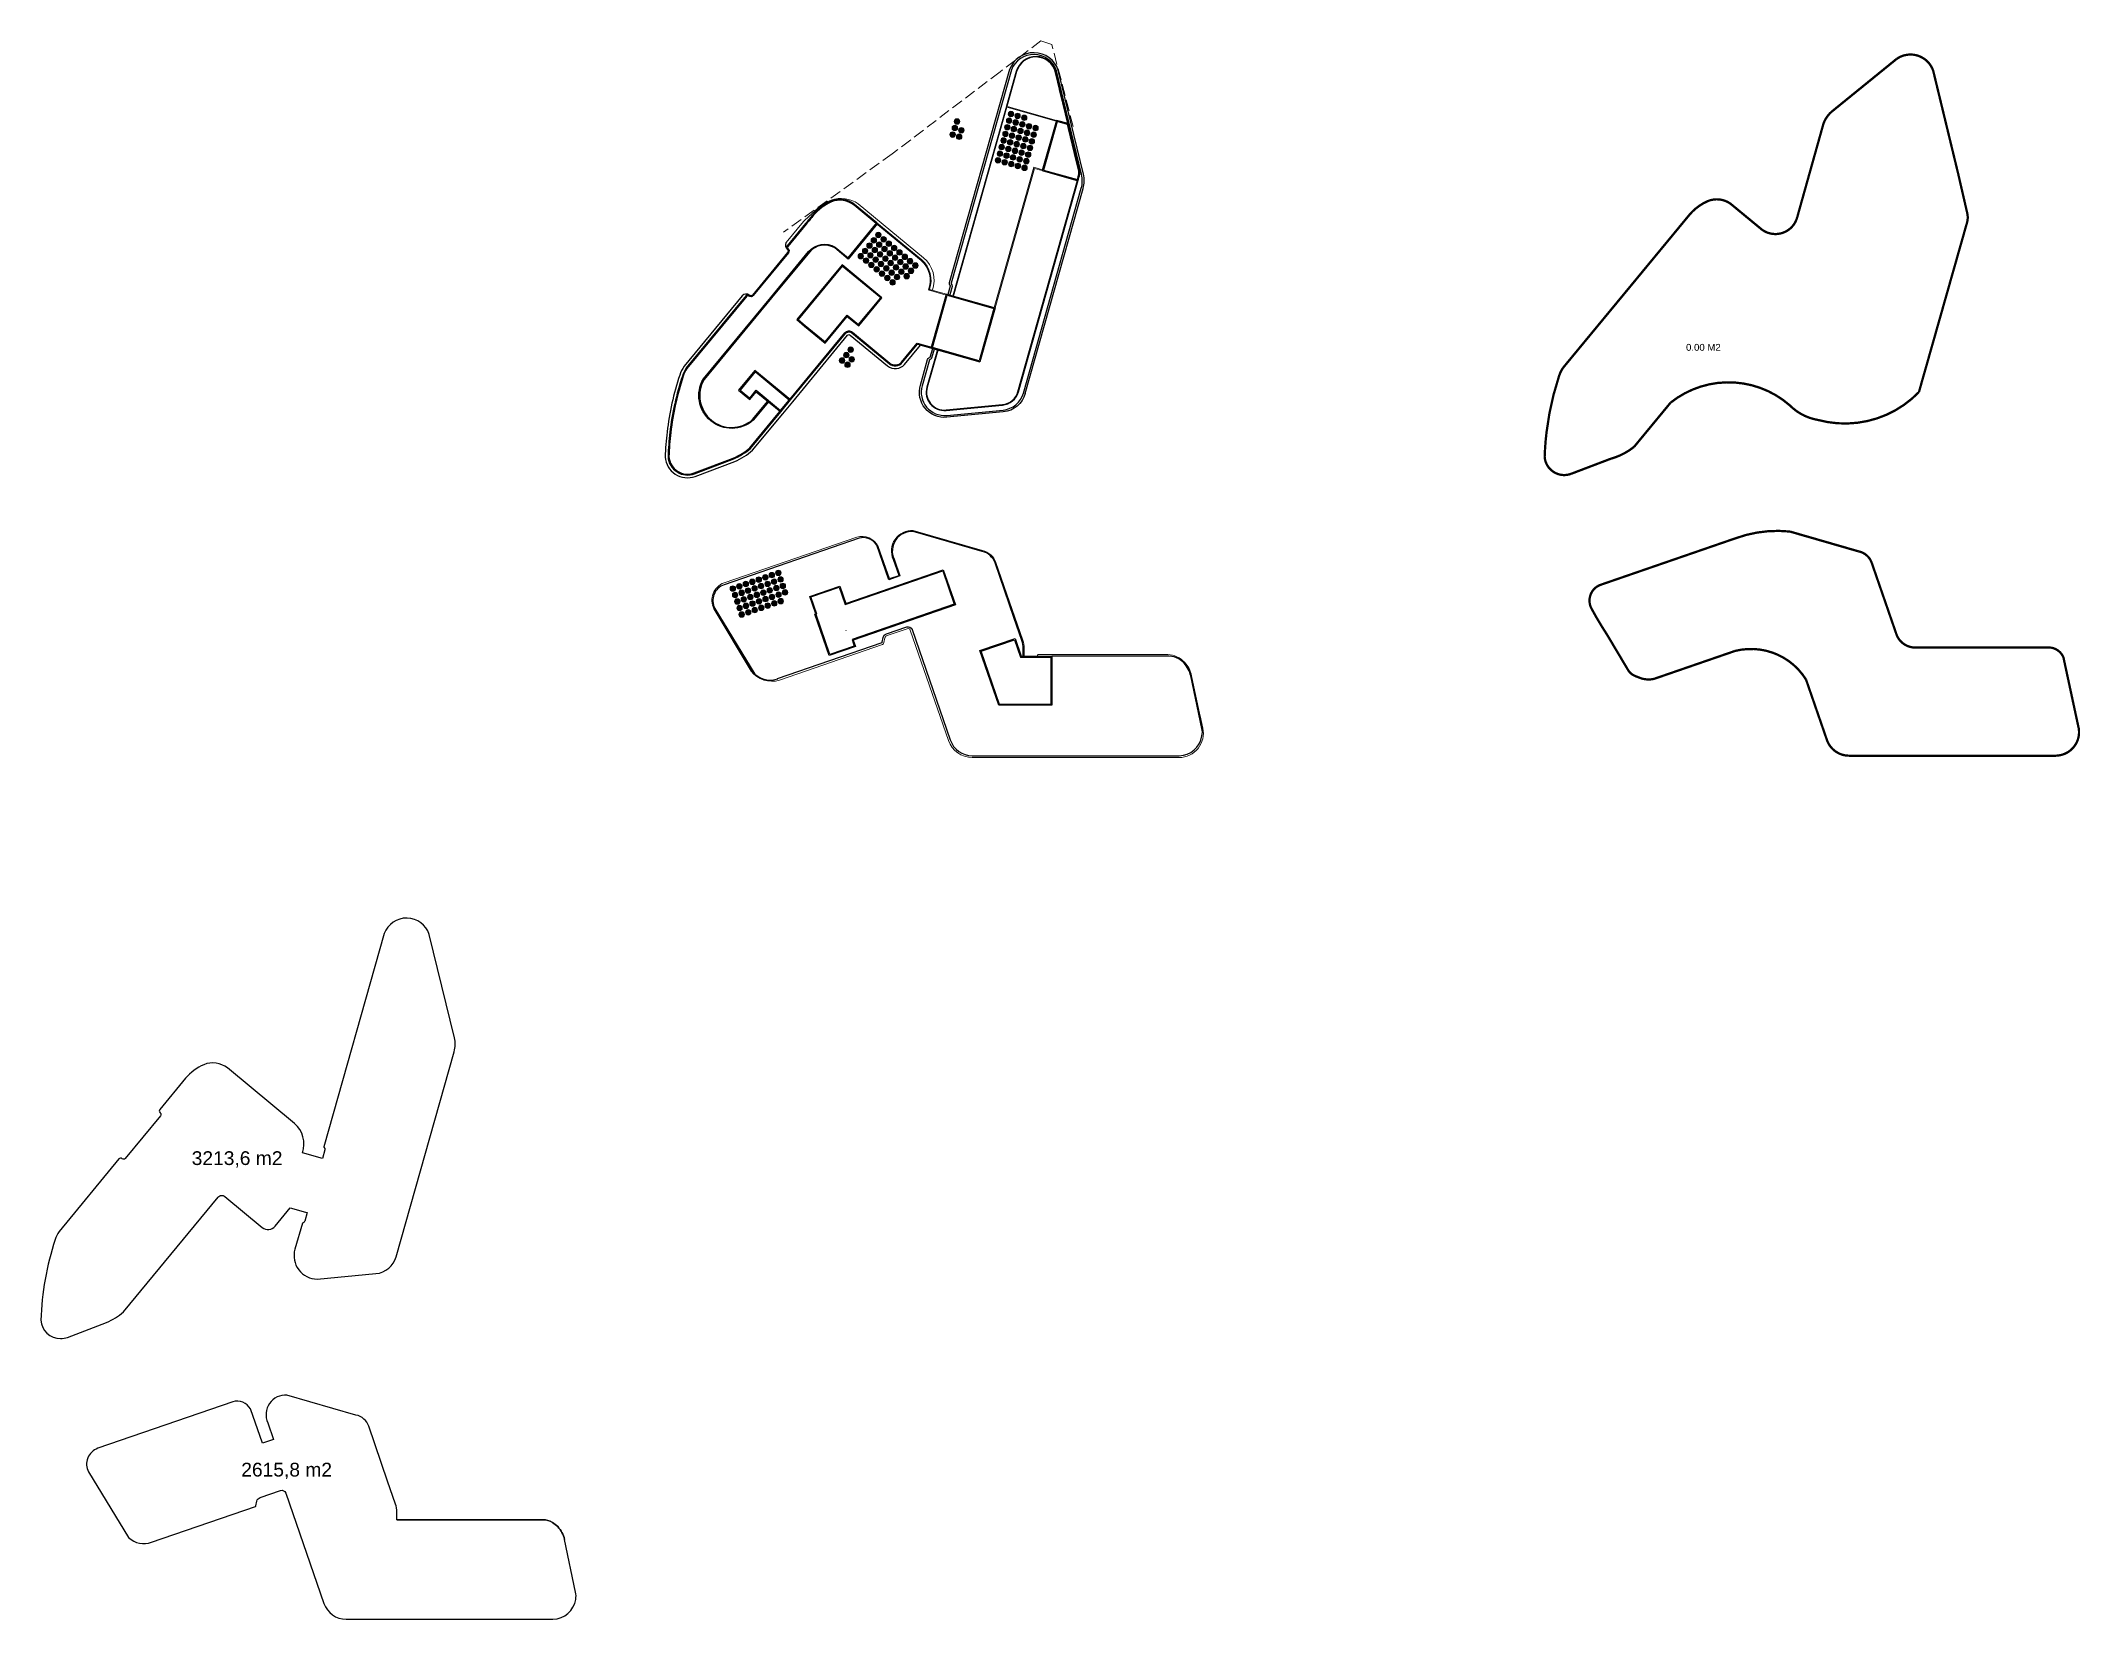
# Model space of a CAD drawing. Header units: millimetres. Extents: x 583747 to 597033, y 2304962 to 2309584.
# Drawn here: x 596588.4 to 597033.3, y 2307178.9 to 2307523.3 of the extents above; entities that cross this region are included whole.
import ezdxf

# ---------------------------------------------------------------- set-up
doc = ezdxf.new("R2010")
doc.units = ezdxf.units.MM
doc.set_wipeout_variables(frame=1)
doc.linetypes.add('DASH', pattern=[0.35, 0.25, -0.1])
for name, color, linetype in [('A-GLAZ', 135, 'Continuous'), ('A-WALL', 11, 'Continuous'), ('ccu12-Thay', 7, 'Continuous'), ('IDEA - dim', 251, 'Continuous'), ('KT-Kich thuoc', 159, 'Continuous'), ('Xref_NT1+NT2_MBDV Cot vach_220729$0$ccu12-Thay', 7, 'Continuous'), ('Xref_ST_MBDV Cot vach 30.7.2022$0$KT-Net manh', 139, 'Continuous')]:
    doc.layers.add(name, color=color, linetype=linetype)
for name, color, linetype, lineweight in [('AUDIT_I_220808132811-11', 7, 'Continuous', 9), ('KT-Ghi chu', 7, 'Continuous', 15), ('KT-Net thay', 7, 'Continuous', 20), ('Level 15', 7, 'Continuous', 0), ('Xref_NT1+NT2_MBDV Cot vach_220729$0$KT-Kich thuoc', 159, 'Continuous', 18), ('Xref_ST_MBDV Cot vach 30.7.2022|Xref_ST_MBDV Cot vach 30.7.2022|Xref_ST_MBDV Cot vach 30.7.2022|Xref_ST_MBDV Cot vach 30.7.2022|00_duong_QH', 7, 'Continuous', 9)]:
    doc.layers.add(name, color=color, linetype=linetype, lineweight=lineweight)
doc.styles.add('font unicode ccu', font='arial.ttf')

msp = doc.modelspace()

# ---------------------------------------------------------------- texts
at = {"style": 'font unicode ccu'}
msp.add_text('0.00 M2', height=1.5, dxfattribs=at).set_placement((596947.34, 2307455.69, 0))
at = {"color": 1, "style": 'font unicode ccu'}
for s, p in [('3213,6 m2', (596621.34, 2307278.03)), ('2615,8 m2', (596632.15, 2307210.06))]:
    msp.add_text(s, height=3, dxfattribs=at).set_placement(p)

# ---------------------------------------------------------------- blocks, each defined once
blk = doc.blocks.new('NUT')
at = {"layer": 'KT-Ghi chu'}
h = blk.add_hatch(color=256, dxfattribs=at)
h.dxf.hatch_style = 1
edge = h.paths.add_edge_path()
edge.add_arc((596430.77, 2307264.8), 0.6, 0, 360)
blk.add_circle((596430.77, 2307264.8, 0), 0.6, dxfattribs=at)

# ---------------------------------------------------------------- linework, layer by layer
at = {"color": 1}
msp.add_lwpolyline([(596613, 2307253.92), (596627.14, 2307271.04, -0.414214), (596628.54, 2307271.17), (596636.72, 2307264.42, 0.41477), (596639.53, 2307264.69), (596642.84, 2307268.7), (596646.16, 2307267.77), (596646.54, 2307267.66), (596646, 2307265.74, -0.161304), (596645.52, 2307265.34), (596643.86, 2307259.63, 0.500325), (596648.74, 2307253.14), (596661.54, 2307254.33, 0.311144), (596665.95, 2307258.02), (596678.59, 2307302.75, 0.128949), (596678.65, 2307305.78), (596673.18, 2307328.35, 0.703493), (596663.33, 2307328.54), (596650.18, 2307282.02, 0.189782), (596650.2, 2307281.91, -0.161304), (596650.4, 2307281.32), (596649.88, 2307279.46), (596645.49, 2307280.68, 0.301247), (596643.8, 2307287.1), (596629.12, 2307299.22, 0.272256), (596623.98, 2307299.92, 0.114295), (596620.01, 2307296.96), (596614.38, 2307290.15, 0.413726), (596614.45, 2307289.44, -0.407609), (596614.53, 2307288.75), (596606.84, 2307279.44, -0.414153), (596606.2, 2307279.38, 0.439623), (596605.46, 2307279.34), (596592.4, 2307263.53, 0.071626), (596591.56, 2307261.76, 0.071393), (596588.42, 2307244.16, 0.39533), (596592.71, 2307240.14, 0.090664), (596594.23, 2307240.42), (596602.75, 2307243.68, 0.080267), (596606.44, 2307245.98)], format="xyb", close=True, dxfattribs=at)
at = {"color": 1, "elevation": 0}
msp.add_lwpolyline([(596666.1, 2307200.62), (596666.11, 2307202.3, 0.085159), (596665.82, 2307204.06), (596664.09, 2307209.07), (596659.96, 2307221.01, 0.260467), (596657.17, 2307223.48), (596642.11, 2307227.83, 0.571317), (596637.95, 2307221.79), (596639.21, 2307218.14), (596636.81, 2307217.31), (596634.17, 2307224.83, 0.338337), (596630.29, 2307226.37), (596600.86, 2307216.21, 0.459457), (596598.82, 2307211.06), (596607.58, 2307196.73, 0.279616), (596612.55, 2307195.7), (596635.27, 2307203.54, 0.204279), (596635.33, 2307203.66), (596635.56, 2307204.69, -0.275412), (596636.29, 2307205.49), (596640.7, 2307207.01, -0.414195), (596641.86, 2307206.45), (596650.19, 2307182.36, 0.319754), (596655.01, 2307178.92), (596700.15, 2307178.92, 0.36531), (596705.11, 2307183.23, 0.102434), (596705.1, 2307184.85), (596702.66, 2307196.33, 0.132611), (596701.2, 2307199.12, 0.066499), (596700.06, 2307200.04, 0.137615), (596697.98, 2307200.62), (596666.1, 2307200.62), (596697.98, 2307200.62, -0.137615), (596700.06, 2307200.04, -0.066499), (596701.2, 2307199.12, -0.132611), (596702.66, 2307196.33, 0.132611)], format="xyb", dxfattribs=at)
at = {"layer": 'A-GLAZ', "const_width": 0.5}
msp.add_lwpolyline([(596916.91, 2307437.91, -0.050313), (596919.64, 2307450.18, -0.071743), (596920.49, 2307451.95), (596928.14, 2307461.21), (596936.31, 2307471.1), (596948.1, 2307485.38, -0.114295), (596952.07, 2307488.34, -0.292874), (596957.53, 2307487.38), (596963.53, 2307482.43, 0.564483), (596971.61, 2307484.87), (596977.33, 2307505.27, -0.123781), (596979.1, 2307507.85), (596993.23, 2307519.33, -0.506067), (597001.27, 2307516.77), (597006.74, 2307494.2), (597008.71, 2307485.63, -0.133418), (597008.57, 2307483.4), (596998.15, 2307446.68), (596998.15, 2307446.68, -0.273696), (596976.11, 2307440.6), (596976.11, 2307440.6), (596976.11, 2307440.6), (596976.11, 2307440.6, -0.156956), (596969.96, 2307443.8, 0.363043), (596943.97, 2307444.37), (596936.02, 2307434.74, -0.10237), (596930.83, 2307432.1), (596922.21, 2307428.82, -0.493834), (596916.5, 2307432.52, -0.022171), (596916.91, 2307437.91)], format="xyb", close=True, dxfattribs=at)
at = {"layer": 'A-GLAZ', "const_width": 0.5, "elevation": 0}
msp.add_lwpolyline([(596958.18, 2307414.79, -0.114033), (596970, 2307416.25), (596985.06, 2307411.9, -0.260467), (596987.85, 2307409.43), (596993.32, 2307393.61, 0.290863), (596997.18, 2307390.94), (597026.83, 2307390.94, -0.265528), (597029.67, 2307388.82), (597033.03, 2307373.21, -0.451371), (597028.03, 2307367.34), (596982.9, 2307367.34, -0.326781), (596978.03, 2307370.91), (596973.53, 2307383.93, 0.327702), (596958.02, 2307390.19), (596940.36, 2307384.1, -0.133076), (596937.55, 2307384.22), (596936.38, 2307384.67, -0.183721), (596934.59, 2307386.22), (596930.12, 2307393.73, -0.022157), (596926.7, 2307399.48, -0.462092), (596928.78, 2307404.65), (596958.18, 2307414.79)], format="xyb", close=True, dxfattribs=at)

msp.set_redraw_order([(e.dxf.handle, doc.entitydb.next_handle()) for e in msp.query("TEXT MTEXT ATTDEF DIMENSION ARC_DIMENSION")])  # texts and dimensions are drawn at this point

# ---------------------------------------------------------------- wipeouts: each hides what was drawn before it
msp.add_wipeout([(596725.72, 2307430.87), (596727.18, 2307429.26), (596730.12, 2307428.6), (596741.4, 2307432.74), (596744.76, 2307434.74), (596752.71, 2307444.37), (596757.59, 2307447.26), (596760.77, 2307448.28), (596765.36, 2307448.81), (596769.26, 2307448.43), (596774.45, 2307446.66), (596777.39, 2307444.85), (596780.16, 2307442.55), (596783.66, 2307440.87), (596786.6, 2307440.2), (596790.14, 2307439.82), (596795.9, 2307440.38), (596798.48, 2307441.23), (596801.03, 2307442.32), (596804.26, 2307444.35), (596806.89, 2307446.68), (596817.53, 2307484.51), (596817.45, 2307485.63), (596817.07, 2307487.03), (596810.01, 2307516.78), (596809.34, 2307518.11), (596808.17, 2307519.3), (596806.64, 2307520.09), (596804.71, 2307520.32), (596803.22, 2307520.01), (596801.97, 2307519.33), (596800.37, 2307518.24), (596787.84, 2307507.85), (596786.79, 2307506.67), (596786.07, 2307505.27), (596785.77, 2307504.21), (596780.32, 2307484.76), (596779.15, 2307482.7), (596777.78, 2307481.68), (596775.57, 2307481.16), (596773.77, 2307481.5), (596772.59, 2307482.16), (596765.52, 2307487.95), (596764.15, 2307488.35), (596762.08, 2307488.69), (596760.08, 2307487.98), (596757.6, 2307486.19), (596742.57, 2307468.04), (596729.31, 2307451.89), (596727.93, 2307448.77), (596727.21, 2307446.22), (596726.58, 2307443.51), (596725.93, 2307439.98), (596725.53, 2307436.85), (596725.3, 2307433.87), (596725.33, 2307431.93)])
msp.add_wipeout([(596735.18, 2307400.1), (596735.02, 2307401.18), (596735.41, 2307402.81), (596736.42, 2307404.06), (596737.48, 2307404.63), (596767.59, 2307415.02), (596769.21, 2307415.51), (596771.21, 2307415.96), (596773.15, 2307416.24), (596775.35, 2307416.39), (596777.82, 2307416.33), (596778.74, 2307416.27), (596794.04, 2307411.84), (596794.95, 2307411.44), (596795.77, 2307411.06), (596796.25, 2307410.15), (596796.59, 2307409.43), (596802.06, 2307393.61), (596803.04, 2307392.18), (596804.55, 2307391.22), (596805.92, 2307390.94), (596835.57, 2307390.94), (596836.67, 2307390.62), (596837.88, 2307389.68), (596838.41, 2307388.82), (596841.72, 2307373.33), (596841.78, 2307371.88), (596841.53, 2307370.8), (596840.87, 2307369.5), (596839.62, 2307368.26), (596837.71, 2307367.44), (596836.77, 2307367.34), (596791.64, 2307367.34), (596790.16, 2307367.56), (596788.62, 2307368.33), (596787.33, 2307369.72), (596786.77, 2307370.91), (596782.27, 2307383.93), (596779.96, 2307386.76), (596777.43, 2307388.67), (596774.7, 2307389.91), (596771, 2307390.61), (596767.63, 2307390.38), (596766.76, 2307390.19), (596749.18, 2307384.12), (596747.11, 2307384.03), (596745.44, 2307384.55), (596743.88, 2307385.48), (596743.46, 2307386), (596735.36, 2307399.65)]).translate(0, 0, 0)

# ---------------------------------------------------------------- next in the draw order: linework, layer by layer
msp.add_line((596771.9, 2307391.96), (596749.1, 2307384.1))
at = {"color": 2}
msp.add_lwpolyline([(596744.21, 2307451.39), (596740.64, 2307447.08), (596743.11, 2307445.04), (596744.51, 2307446.73), (596749.83, 2307442.34), (596751.99, 2307444.96), (596744.21, 2307451.39)], dxfattribs=at)
msp.add_lwpolyline([(596744.24, 2307451.07), (596740.96, 2307447.11), (596743.08, 2307445.36), (596744.48, 2307447.06), (596749.8, 2307442.66), (596751.67, 2307444.93)], close=True, dxfattribs=at)
at = {"elevation": 0.04}
msp.add_lwpolyline([(596802.73, 2307389.04), (596802.74, 2307390.72, 0.085159), (596802.45, 2307392.48), (596800.72, 2307397.5), (596796.59, 2307409.43, 0.260467), (596793.8, 2307411.9), (596778.74, 2307416.25, 0.571317), (596774.57, 2307410.21), (596775.83, 2307406.56), (596773.44, 2307405.73), (596770.79, 2307413.25, 0.338337), (596766.92, 2307414.79), (596737.48, 2307404.63, 0.459457), (596735.44, 2307399.48), (596744.21, 2307385.16, 0.279689), (596749.18, 2307384.12)], format="xyb", dxfattribs=at)
for points in [[(596762.7, 2307404.35), (596764.01, 2307400.57), (596785.3, 2307407.91), (596787.94, 2307400.26), (596765.66, 2307392.57), (596766.15, 2307391.15), (596760.43, 2307389.17), (596757.29, 2307398.25), (596757.48, 2307398.31), (596756.18, 2307402.1), (596762.7, 2307404.35)], [(596800.95, 2307392.9), (596802.29, 2307389.04), (596808.97, 2307389.04), (596808.97, 2307378.34), (596797.41, 2307378.34), (596793.3, 2307390.26), (596800.95, 2307392.9)]]:
    msp.add_lwpolyline(points)
for points in [[(596762.58, 2307404.09), (596763.88, 2307400.31), (596785.17, 2307407.66), (596787.69, 2307400.38), (596765.4, 2307392.69), (596765.89, 2307391.27), (596760.55, 2307389.43), (596757.55, 2307398.13), (596757.74, 2307398.19), (596756.43, 2307401.97)], [(596800.83, 2307392.65), (596802.14, 2307388.84), (596808.77, 2307388.84), (596808.77, 2307378.54), (596797.55, 2307378.54), (596793.55, 2307390.14)]]:
    msp.add_lwpolyline(points, close=True)
msp.add_lwpolyline([(596771.9, 2307391.96, 0.204279), (596771.96, 2307392.08), (596772.19, 2307393.11, -0.275412), (596772.91, 2307393.91), (596777.33, 2307395.43, -0.414195), (596778.49, 2307394.87), (596786.82, 2307370.78, 0.319754), (596791.64, 2307367.34), (596836.77, 2307367.34, 0.36531), (596841.74, 2307371.65, 0.102434), (596841.73, 2307373.28), (596839.29, 2307384.75, 0.132611), (596837.82, 2307387.55, 0.066499), (596836.69, 2307388.46, 0.137615), (596834.61, 2307389.04), (596808.97, 2307389.04)], format="xyb")
msp.add_arc((596747.52, 2307388.68, 0), 4.85, 210.793, 289.0346)
at = {"layer": 'A-WALL'}
msp.add_line((596782.7, 2307456.27, 0.04), (596793.28, 2307453.28, 0.04), dxfattribs=at)
at = {"layer": 'A-WALL', "color": 2, "elevation": 7.62}
for points in [[(596812.81, 2307504.24), (596812.57, 2307505.25), (596810.02, 2307505.97), (596806.91, 2307494.99), (596814.71, 2307492.79, 0.028488), (596815.06, 2307494.26, 0.086764), (596815.06, 2307494.98), (596814.57, 2307496.99)], [(596812.62, 2307504.19), (596812.4, 2307505.08), (596810.15, 2307505.72), (596807.16, 2307495.13), (596814.57, 2307493.04, 0.024713), (596814.86, 2307494.29, 0.08587), (596814.86, 2307494.94), (596814.37, 2307496.94)]]:
    msp.add_lwpolyline(points, format="xyb", close=True, dxfattribs=at)
at = {"layer": 'A-WALL', "elevation": 0}
msp.add_lwpolyline([(596809.87, 2307505.34), (596806.94, 2307495), (596814.74, 2307492.8)], dxfattribs=at)
at = {"layer": 'A-WALL', "color": 2, "elevation": 7.62}
for points in [[(596786, 2307468.05), (596796.59, 2307465.06), (596793.25, 2307453.27), (596782.67, 2307456.26)], [(596786.14, 2307467.8), (596796.34, 2307464.92), (596793.12, 2307453.52), (596782.92, 2307456.4)]]:
    msp.add_lwpolyline(points, close=True, dxfattribs=at)
at = {"layer": 'AUDIT_I_220808132811-11'}
msp.add_line((596773.55, 2307405.98, 0), (596775.58, 2307406.68, 0), dxfattribs=at)
for points in [[(596773.55, 2307405.98), (596771.13, 2307412.97, 0.364359), (596766.42, 2307415.03), (596737.49, 2307405.05, 0.451905), (596735.27, 2307399.39), (596743.39, 2307385.78, 0.310679), (596749.55, 2307383.81), (596772.07, 2307391.6, 0.229922), (596772.36, 2307392.02), (596772.58, 2307393.03, -0.27899), (596773.04, 2307393.53), (596777.46, 2307395.05, -0.41434), (596778.11, 2307394.74), (596786.44, 2307370.65, 0.319754), (596791.64, 2307366.94), (596836.77, 2307366.94, 0.480869), (596841.91, 2307373.37), (596841.31, 2307376.07), (596841.26, 2307376.27), (596839.48, 2307384.79)], [(596735.44, 2307399.48, -0.459457), (596737.48, 2307404.63), (596766.92, 2307414.79)], [(596770.79, 2307413.25, 0.370578), (596766.55, 2307414.66)], [(596802.93, 2307389.04), (596802.94, 2307390.72, 0.085159), (596802.64, 2307392.55), (596800.91, 2307397.56), (596796.78, 2307409.49, 0.260045), (596793.85, 2307412.09), (596778.77, 2307416.45, 0.572135), (596774.39, 2307410.14), (596775.58, 2307406.68)], [(596771.9, 2307391.96, 0.204279), (596771.96, 2307392.08), (596772.19, 2307393.11, -0.275412), (596772.91, 2307393.91), (596777.33, 2307395.43, -0.414195), (596778.49, 2307394.87), (596786.82, 2307370.78, 0.319754), (596791.64, 2307367.34), (596836.77, 2307367.34, 0.36531), (596841.74, 2307371.65)], [(596805.82, 2307389.04), (596805.82, 2307389.14, -0.414214), (596806.12, 2307389.44), (596834.28, 2307389.44, -0.185524), (596837.97, 2307387.68, -0.132659), (596839.48, 2307384.79, 0.132659)], [(596839.29, 2307384.75, 0.132611), (596837.82, 2307387.55, 0.066499), (596836.69, 2307388.46, 0.137615), (596834.61, 2307389.04), (596808.97, 2307389.04)], [(596841.74, 2307371.65, 0.115191), (596841.72, 2307373.33), (596841.11, 2307376.03), (596841.06, 2307376.23), (596839.29, 2307384.75)]]:
    msp.add_lwpolyline(points, format="xyb", dxfattribs=at)
at = {"layer": 'AUDIT_I_220808132811-11', "elevation": 0}
msp.add_lwpolyline([(596735.44, 2307399.48, -0.459457), (596737.48, 2307404.63), (596766.92, 2307414.79)], format="xyb", dxfattribs=at)
at = {"layer": 'ccu12-Thay', "elevation": 7.62}
for points in [[(596812.58, 2307505.23), (596809.86, 2307516.46, 0.771545), (596801.2, 2307516.62), (596799.06, 2307509.06)], [(596812.47, 2307505.27), (596809.77, 2307516.44, 0.771545), (596801.29, 2307516.6), (596799.15, 2307509.03)], [(596784.02, 2307455.88), (596781.72, 2307447.74, 0.5292), (596785.92, 2307442.67), (596798.23, 2307443.84, 0.308212), (596801.7, 2307446.74)], [(596784.11, 2307455.85), (596781.81, 2307447.72, 0.529222), (596785.91, 2307442.77), (596798.22, 2307443.94, 0.308199), (596801.6, 2307446.76, 0.308199)]]:
    msp.add_lwpolyline(points, format="xyb", dxfattribs=at)
for points in [[(596801.6, 2307446.76), (596814.61, 2307492.82)], [(596801.7, 2307446.74), (596814.76, 2307492.95)]]:
    msp.add_lwpolyline(points, dxfattribs=at)
at = {"layer": 'IDEA - dim'}
for p, q in [((596810.61, 2307512.6, 0), (596811.21, 2307510.11, 0)), ((596810.71, 2307512.62, 0), (596811.27, 2307510.31, 0))]:
    msp.add_line(p, q, dxfattribs=at)
at = {"layer": 'KT-Net thay'}
for p, q in [((596785.95, 2307467.86, 7.62), (596782.04, 2307468.96, 7.62)), ((596786, 2307468.05, 7.62), (596782.3, 2307469.09, 7.62))]:
    msp.add_line(p, q, dxfattribs=at)
at = {"layer": 'KT-Net thay', "elevation": 7.62}
for points in [[(596787.36, 2307467.66), (596799.06, 2307509.06)], [(596787.55, 2307467.6), (596799.2, 2307508.81)], [(596799.05, 2307509.07), (596810.02, 2307505.97)], [(596799.18, 2307508.82), (596809.96, 2307505.77)], [(596806.97, 2307495.18), (596805.05, 2307495.73), (596796.39, 2307465.11)], [(596806.91, 2307494.99), (596805.19, 2307495.48), (596796.59, 2307465.06)]]:
    msp.add_lwpolyline(points, dxfattribs=at)
at = {"layer": 'Level 15', "color": 152, "linetype": 'DASH', "lineweight": 13, "ltscale": 10, "true_color": 0x2776bb}
for p, q in [((596806.62, 2307523.33), (596797.68, 2307516.57)), ((596808.97, 2307522.52), (596806.62, 2307523.33)), ((596813.65, 2307504.64), (596808.97, 2307522.52)), ((596797.68, 2307516.57), (596774.16, 2307498.65)), ((596774.16, 2307498.65), (596750.47, 2307481.57))]:
    msp.add_line(p, q, dxfattribs=at)
at = {"layer": 'Xref_NT1+NT2_MBDV Cot vach_220729$0$ccu12-Thay'}
for p, q in [((596800.16, 2307516.96, 0), (596787.01, 2307470.44, 0)), ((596815.48, 2307494.2, 0), (596810.01, 2307516.78, 0)), ((596815.88, 2307494.22, 0), (596810.39, 2307516.89, 0)), ((596802.78, 2307446.45, 0), (596815.42, 2307491.17, 0)), ((596803.17, 2307446.34, 0), (596815.82, 2307491.13, 0))]:
    msp.add_line(p, q, dxfattribs=at)
at = {"layer": 'Xref_NT1+NT2_MBDV Cot vach_220729$0$ccu12-Thay', "extrusion": (3.48745e-08, -1.82823e-08, 1)}
for p, q in [((596779.6, 2307457.35, 0), (596782.75, 2307456.46, 0)), ((596779.64, 2307457.24, 0), (596782.72, 2307456.37, 0)), ((596779.67, 2307457.12, 0), (596782.7, 2307456.27, 0))]:
    msp.add_line(p, q, dxfattribs=at)
at = {"layer": 'Xref_NT1+NT2_MBDV Cot vach_220729$0$ccu12-Thay', "elevation": 0}
for points in [[(596799.78, 2307517.09), (596786.62, 2307470.54, 0.211174), (596786.69, 2307470.1, -0.147045), (596786.83, 2307469.78), (596786.32, 2307467.99)], [(596787.01, 2307470.44, 0.189782), (596787.02, 2307470.33, -0.161304), (596787.23, 2307469.74), (596786.7, 2307467.88)], [(596803.17, 2307446.34, -0.308402), (596798.4, 2307442.36), (596786.09, 2307441.19, -0.528944), (596780.3, 2307448.17), (596781.89, 2307453.8, -0.211174), (596782.18, 2307454.13, 0.147045), (596782.46, 2307454.33), (596782.99, 2307456.19)], [(596782.28, 2307453.68), (596780.69, 2307448.06, 0.529001), (596786.06, 2307441.59), (596798.36, 2307442.76, 0.308368), (596802.78, 2307446.45)], [(596782.28, 2307453.68, -0.189782), (596782.34, 2307453.77, 0.161304), (596782.83, 2307454.16), (596783.37, 2307456.08)], [(596782.28, 2307453.68, -0.189782), (596782.34, 2307453.77, 0.161304), (596782.83, 2307454.16), (596783.37, 2307456.08)]]:
    msp.add_lwpolyline(points, format="xyb", dxfattribs=at)
at = {"layer": 'Xref_NT1+NT2_MBDV Cot vach_220729$0$ccu12-Thay', "extrusion": (-3.81165e-21, -3.29453e-06, 1), "elevation": -7.58}
for points in [[(596751.84, 2307445.09), (596763.81, 2307459.59, -0.414214), (596765.5, 2307459.75), (596773.67, 2307453, 0.4148), (596776.21, 2307453.24), (596779.6, 2307457.35)], [(596751.91, 2307445.03), (596763.89, 2307459.52, -0.414214), (596765.43, 2307459.67), (596773.61, 2307452.92, 0.414785), (596776.28, 2307453.18), (596779.64, 2307457.24)], [(596751.99, 2307444.96), (596763.96, 2307459.46, -0.414214), (596765.37, 2307459.59), (596773.54, 2307452.84, 0.41477), (596776.36, 2307453.12), (596779.67, 2307457.12)]]:
    msp.add_lwpolyline(points, format="xyb", dxfattribs=at)
at = {"layer": 'Xref_NT1+NT2_MBDV Cot vach_220729$0$ccu12-Thay'}
for centre, radius, start, end in [((596805.05, 2307515.1, 0), 5.63, 18.4806, 159.3504), ((596805.05, 2307515.1, 0), 5.63, 18.4806, 159.3504), ((596805.05, 2307515.1, 0), 5.23, 18.6633, 159.1677), ((596809.68, 2307492.79, 0), 5.96, 344.2212, 13.6119), ((596809.96, 2307492.79, 0), 6.09, 344.2212, 13.6119)]:
    msp.add_arc(centre, radius, start, end, dxfattribs=at)
at = {"layer": 'Xref_NT1+NT2_MBDV Cot vach_220729$0$KT-Kich thuoc', "ltscale": 0.5}
msp.add_line((596794.53, 2307457.69, 0), (596794.33, 2307457.74, 0), dxfattribs=at)
at = {"layer": 'Xref_ST_MBDV Cot vach 30.7.2022$0$KT-Net manh'}
msp.add_line((596764.12, 2307394.59, 0), (596764.11, 2307394.65, 0), dxfattribs=at)
msp.add_line((596764.12, 2307394.59, 0), (596764.11, 2307394.65, 0), dxfattribs=at)
at = {"layer": 'Xref_ST_MBDV Cot vach 30.7.2022|Xref_ST_MBDV Cot vach 30.7.2022|Xref_ST_MBDV Cot vach 30.7.2022|Xref_ST_MBDV Cot vach 30.7.2022|00_duong_QH', "elevation": 0}
msp.add_lwpolyline([(596735.44, 2307399.48), (596743.35, 2307386.2)], dxfattribs=at)

# ---------------------------------------------------------------- next in the draw order: block references
at = {"layer": 'KT-Kich thuoc'}
for p, rotation in [((871818.06, -59678.09, 0.08), 21.12091195077272), ((984129.84, -43914.06, 0.06), 23.84761909978335), ((984130.25, -43912.62, 0.11), 23.84761909978335), ((984131.29, -43914.47, 0.08), 23.84761909978335), ((984131.69, -43913.02, 0.13), 23.84761909978335), ((984132.73, -43914.87, 0.1), 23.84761909978335), ((984133.14, -43913.43, 0.15), 23.84761909978335), ((871817.12, -59680.94, 0), 21.12091195077272), ((871817.59, -59679.51, 0.04), 21.12091195077272), ((871818.54, -59681.41, 0.02), 21.12091195077272), ((871819.01, -59679.99, 0.06), 21.12091195077272), ((984128.63, -43918.39, -0.07), 23.84761909978335), ((984129.04, -43916.95, -0.02), 23.84761909978335), ((984129.44, -43915.5, 0.02), 23.84761909978335), ((984130.08, -43918.8, -0.05), 23.84761909978335), ((984130.48, -43917.35, 0), 23.84761909978335), ((984130.88, -43915.91, 0.04), 23.84761909978335), ((984131.52, -43919.2, -0.03), 23.84761909978335), ((984131.92, -43917.76, 0.02), 23.84761909978335), ((984132.33, -43916.32, 0.06), 23.84761909978335), ((984133.37, -43918.16, 0.04), 23.84761909978335), ((984133.77, -43916.72, 0.08), 23.84761909978335), ((984134.18, -43915.28, 0.12), 23.84761909978335), ((984134.81, -43918.57, 0.06), 23.84761909978335), ((984135.22, -43917.13, 0.1), 23.84761909978335), ((984135.62, -43915.68, 0.15), 23.84761909978335), ((984127.42, -43922.72, -0.2), 23.84761909978335), ((984127.83, -43921.28, -0.15), 23.84761909978335), ((984128.23, -43919.84, -0.11), 23.84761909978335), ((984128.87, -43923.13, -0.18), 23.84761909978335), ((984129.27, -43921.69, -0.13), 23.84761909978335), ((984129.67, -43920.24, -0.09), 23.84761909978335), ((984130.31, -43923.54, -0.16), 23.84761909978335), ((984130.71, -43922.09, -0.11), 23.84761909978335), ((984131.12, -43920.65, -0.07), 23.84761909978335), ((984131.75, -43923.94, -0.14), 23.84761909978335), ((984132.16, -43922.5, -0.09), 23.84761909978335), ((984132.56, -43921.05, -0.05), 23.84761909978335), ((984132.96, -43919.61, -0.01), 23.84761909978335), ((984133.6, -43922.9, -0.07), 23.84761909978335), ((984134.01, -43921.46, -0.03), 23.84761909978335), ((984134.41, -43920.01, 0.01), 23.84761909978335), ((984133.2, -43924.35, -0.12), 23.84761909978335), ((-1710495.59, 2903909.42, -0.05), 270), ((-1710494.64, 2903910.57, -0.07), 270), ((-1710493.68, 2903911.73, -0.09), 270), ((-1710493.48, 2903909.62, -0.02), 270), ((-1710492.52, 2903910.78, -0.04), 270), ((-1710491.37, 2903909.82, 0), 270), ((-1710497.5, 2903907.1, -0.01), 270), ((-1710496.55, 2903908.26, -0.03), 270), ((-1710496.34, 2903906.15, 0.04), 270), ((-1710495.39, 2903907.31, 0.02), 270), ((-1710495.19, 2903905.2, 0.08), 270), ((-1710494.43, 2903908.46, 0), 270), ((-1710494.23, 2903906.35, 0.06), 270), ((-1710493.28, 2903907.51, 0.04), 270), ((-1710493.07, 2903905.4, 0.1), 270), ((-1710492.32, 2903908.67, 0.02), 270), ((-1710492.12, 2903906.56, 0.08), 270), ((-1710491.16, 2903907.71, 0.06), 270), ((-1710490.96, 2903905.6, 0.13), 270), ((-1710490.21, 2903908.87, 0.04), 270), ((-1710490.01, 2903906.76, 0.11), 270), ((-1710489.8, 2903904.65, 0.17), 270), ((-1710489.05, 2903907.92, 0.09), 270), ((-1710488.85, 2903905.81, 0.15), 270), ((-1710487.89, 2903906.96, 0.13), 270), ((-1710487.69, 2903904.85, 0.19), 270), ((-1710486.74, 2903906.01, 0.17), 270), ((-1710485.58, 2903905.06, 0.22), 270), ((-1710494.03, 2903904.24, 0.12), 270), ((-1710492.87, 2903903.29, 0.17), 270), ((-1710491.92, 2903904.45, 0.15), 270), ((-1710491.71, 2903902.34, 0.21), 270), ((-1710490.76, 2903903.49, 0.19), 270), ((-1710490.56, 2903901.38, 0.26), 270), ((-1710489.6, 2903902.54, 0.24), 270), ((-1710488.65, 2903903.7, 0.22), 270), ((-1710487.49, 2903902.74, 0.26), 270), ((-1710486.53, 2903903.9, 0.24), 270), ((50120.55, -12111.54, -0.02), 1.233041913775627), ((50121.48, -12110.36, 0.02), 1.233041913775627), ((50121.73, -12112.47, 0), 1.233041913775627), ((50122.41, -12109.18, 0.06), 1.233041913775627), ((50122.66, -12111.29, 0.04), 1.233041913775627), ((-1119533.17, 654054.59, 0.1), 328.4238436270281), ((-1119543.1, 654051.18, -0.2), 328.4238436270281), ((-1119541.68, 654051.67, -0.16), 328.4238436270281), ((-1119541.19, 654050.25, -0.14), 328.4238436270281), ((-1119540.26, 654052.16, -0.12), 328.4238436270281), ((-1119539.78, 654050.74, -0.1), 328.4238436270281), ((-1119538.84, 654052.64, -0.07), 328.4238436270281), ((-1119538.36, 654051.23, -0.05), 328.4238436270281), ((-1119537.43, 654053.13, -0.03), 328.4238436270281), ((-1119536.94, 654051.71, -0.01), 328.4238436270281), ((-1119536.46, 654050.29, 0.01), 328.4238436270281), ((-1119536.01, 654053.62, 0.01), 328.4238436270281), ((-1119535.52, 654052.2, 0.03), 328.4238436270281), ((-1119535.04, 654050.78, 0.06), 328.4238436270281), ((-1119534.59, 654054.11, 0.06), 328.4238436270281), ((-1119534.1, 654052.69, 0.08), 328.4238436270281), ((-1119533.62, 654051.27, 0.1), 328.4238436270281), ((-1119533.13, 654049.85, 0.12), 328.4238436270281), ((-1119532.69, 654053.17, 0.12), 328.4238436270281), ((-1119532.2, 654051.75, 0.14), 328.4238436270281), ((-1119531.72, 654050.34, 0.16), 328.4238436270281), ((-1119542.61, 654049.76, -0.18), 328.4238436270281), ((-1119542.13, 654048.35, -0.16), 328.4238436270281), ((-1119541.64, 654046.93, -0.14), 328.4238436270281), ((-1119541.16, 654045.51, -0.12), 328.4238436270281), ((-1119540.71, 654048.83, -0.12), 328.4238436270281), ((-1119540.22, 654047.41, -0.1), 328.4238436270281), ((-1119539.74, 654045.99, -0.08), 328.4238436270281), ((-1119539.29, 654049.32, -0.08), 328.4238436270281), ((-1119538.81, 654047.9, -0.06), 328.4238436270281), ((-1119538.32, 654046.48, -0.03), 328.4238436270281), ((-1119537.87, 654049.81, -0.03), 328.4238436270281), ((-1119537.39, 654048.39, -0.01), 328.4238436270281), ((-1119536.9, 654046.97, 0.01), 328.4238436270281), ((-1119535.97, 654048.87, 0.03), 328.4238436270281), ((-1119535.48, 654047.46, 0.05), 328.4238436270281), ((-1119534.55, 654049.36, 0.08), 328.4238436270281), ((-1119534.07, 654047.94, 0.1), 328.4238436270281), ((-1119532.65, 654048.43, 0.14), 328.4238436270281)]:
    msp.add_blockref('NUT', p, dxfattribs=dict(at, rotation=rotation))

# ---------------------------------------------------------------- next in the draw order: wipeouts: each hides what was drawn before it
at = {"color": 2}
msp.add_wipeout([(596753.35, 2307462.49), (596759.55, 2307457.36), (596764.36, 2307463.18), (596766.86, 2307461.11), (596771.93, 2307467.24), (596763.22, 2307474.44)], dxfattribs=at).translate(0, 0, 7.62).dxf.layer = 'A-WALL'

# ---------------------------------------------------------------- next in the draw order: linework, layer by layer
at = {"layer": 'A-WALL', "color": 2, "elevation": 7.62}
for points in [[(596755.04, 2307461.09), (596759.55, 2307457.36), (596764.36, 2307463.18), (596766.86, 2307461.11), (596771.93, 2307467.24), (596763.22, 2307474.44), (596753.35, 2307462.49)], [(596755.17, 2307461.24), (596759.53, 2307457.64), (596764.33, 2307463.46), (596766.84, 2307461.39), (596771.65, 2307467.22), (596763.24, 2307474.16), (596753.63, 2307462.51)]]:
    msp.add_lwpolyline(points, close=True, dxfattribs=at)
at = {"layer": 'KT-Net thay'}
msp.add_lwpolyline([(596782.94, 2307468.93, 0.311504), (596781.02, 2307475.99), (596766.75, 2307487.77, 0.227203), (596760.85, 2307488.58, 0.071839), (596758.11, 2307486.92, 0.007585), (596756.15, 2307485.15), (596754.81, 2307483.87), (596751.03, 2307479.28)], format="xyb", dxfattribs=at)
at = {"layer": 'KT-Net thay', "extrusion": (-3.81165e-21, -3.29453e-06, 1), "elevation": -7.58}
for points in [[(596782.05, 2307468.96, 0.311774), (596780.5, 2307475.37), (596770.69, 2307483.47)], [(596782.31, 2307469.09, 0.301979), (596780.63, 2307475.52), (596770.82, 2307483.62)]]:
    msp.add_lwpolyline(points, format="xyb", dxfattribs=at)
at = {"layer": 'Xref_NT1+NT2_MBDV Cot vach_220729$0$ccu12-Thay', "extrusion": (-3.81165e-21, -3.29453e-06, 1), "elevation": -7.58}
for points in [[(596770.82, 2307483.62), (596765.95, 2307487.64, 0.272256), (596760.81, 2307488.34, 0.114295), (596756.84, 2307485.38, -0.000247), (596755.26, 2307483.47), (596751.21, 2307478.57, 0.413726), (596751.28, 2307477.86), (596751.28, 2307477.86, -0.414311), (596751.35, 2307477.16), (596743.67, 2307467.86, -0.414153), (596743.03, 2307467.8), (596742.99, 2307467.83, 0.414214), (596742.29, 2307467.76), (596729.23, 2307451.95, 0.071626), (596728.39, 2307450.18, 0.050313), (596725.65, 2307437.91, 0.020998), (596725.25, 2307432.58, 0.50406), (596731.06, 2307428.84), (596739.58, 2307432.1, 0.080267), (596743.27, 2307434.4), (596749.83, 2307442.34)], [(596770.76, 2307483.54), (596765.89, 2307487.56, 0.272153), (596760.85, 2307488.25, 0.114259), (596756.91, 2307485.32, -0.000247), (596755.34, 2307483.41), (596751.29, 2307478.5, 0.413691), (596751.35, 2307477.94), (596751.35, 2307477.94, -0.414311), (596751.43, 2307477.1), (596743.74, 2307467.79, -0.414153), (596742.97, 2307467.72), (596742.93, 2307467.75, 0.414214), (596742.37, 2307467.7), (596729.31, 2307451.89, 0.07147), (596728.48, 2307450.15, 0.050316), (596725.75, 2307437.9, 0.020978), (596725.35, 2307432.59, 0.503675), (596731.03, 2307428.93), (596739.54, 2307432.19, 0.080087), (596743.2, 2307434.47), (596749.75, 2307442.4)], [(596770.69, 2307483.47), (596765.83, 2307487.48, 0.272047), (596760.89, 2307488.16, 0.114221), (596756.99, 2307485.25, -0.000247), (596755.42, 2307483.34), (596751.37, 2307478.44, 0.41364), (596751.41, 2307478.02), (596751.41, 2307478.02, -0.414311), (596751.5, 2307477.03), (596743.82, 2307467.73, -0.414153), (596742.91, 2307467.64), (596742.87, 2307467.67, 0.414214), (596742.45, 2307467.63), (596729.39, 2307451.83, 0.07131), (596728.58, 2307450.12, 0.05032), (596725.85, 2307437.89, 0.020958), (596725.45, 2307432.59, 0.503277), (596730.99, 2307429.03), (596739.5, 2307432.29, 0.079904), (596743.13, 2307434.54), (596749.67, 2307442.47)], [(596751.03, 2307479.28), (596750.99, 2307479.24), (596750.99, 2307479.24, 0.34775), (596751.28, 2307477.86), (596751.33, 2307477.82, -0.377527), (596751.35, 2307477.16), (596743.67, 2307467.86, -0.442642), (596742.99, 2307467.83), (596742.99, 2307467.83, 0.408777), (596741.44, 2307467.68), (596728.74, 2307452.31)]]:
    msp.add_lwpolyline(points, format="xyb", dxfattribs=at)
at = {"layer": 'Xref_NT1+NT2_MBDV Cot vach_220729$0$ccu12-Thay', "elevation": 0.04}
for points in [[(596747.17, 2307444.54), (596743.86, 2307440.53, -0.849735), (596732.96, 2307449.55), (596747.66, 2307467.35), (596755.93, 2307477.37, -0.355761), (596761.73, 2307478.29), (596764.52, 2307475.99), (596770.82, 2307483.62)], [(596770.97, 2307483.49), (596764.54, 2307475.71), (596761.61, 2307478.13, 0.354482), (596756.09, 2307477.24), (596747.81, 2307467.22), (596733.12, 2307449.43, 0.847744), (596743.71, 2307440.67), (596747.01, 2307444.66)]]:
    msp.add_lwpolyline(points, format="xyb", dxfattribs=at)
at = {"layer": 'Xref_NT1+NT2_MBDV Cot vach_220729$0$ccu12-Thay'}
msp.add_lwpolyline([(596728.74, 2307452.31, 0.072502), (596727.81, 2307450.37, 0.050292), (596725.05, 2307437.98, 0.0223), (596724.64, 2307432.51, 0.496402), (596731.15, 2307428.26), (596739.8, 2307431.54, 0.081264), (596743.71, 2307433.99), (596750.29, 2307441.96), (596752.46, 2307444.58), (596764.43, 2307459.08, -0.414214), (596764.99, 2307459.13), (596773.16, 2307452.38, 0.414702), (596776.83, 2307452.73), (596780.31, 2307456.94)], format="xyb", dxfattribs=at)

doc.saveas('drawing.dxf')
